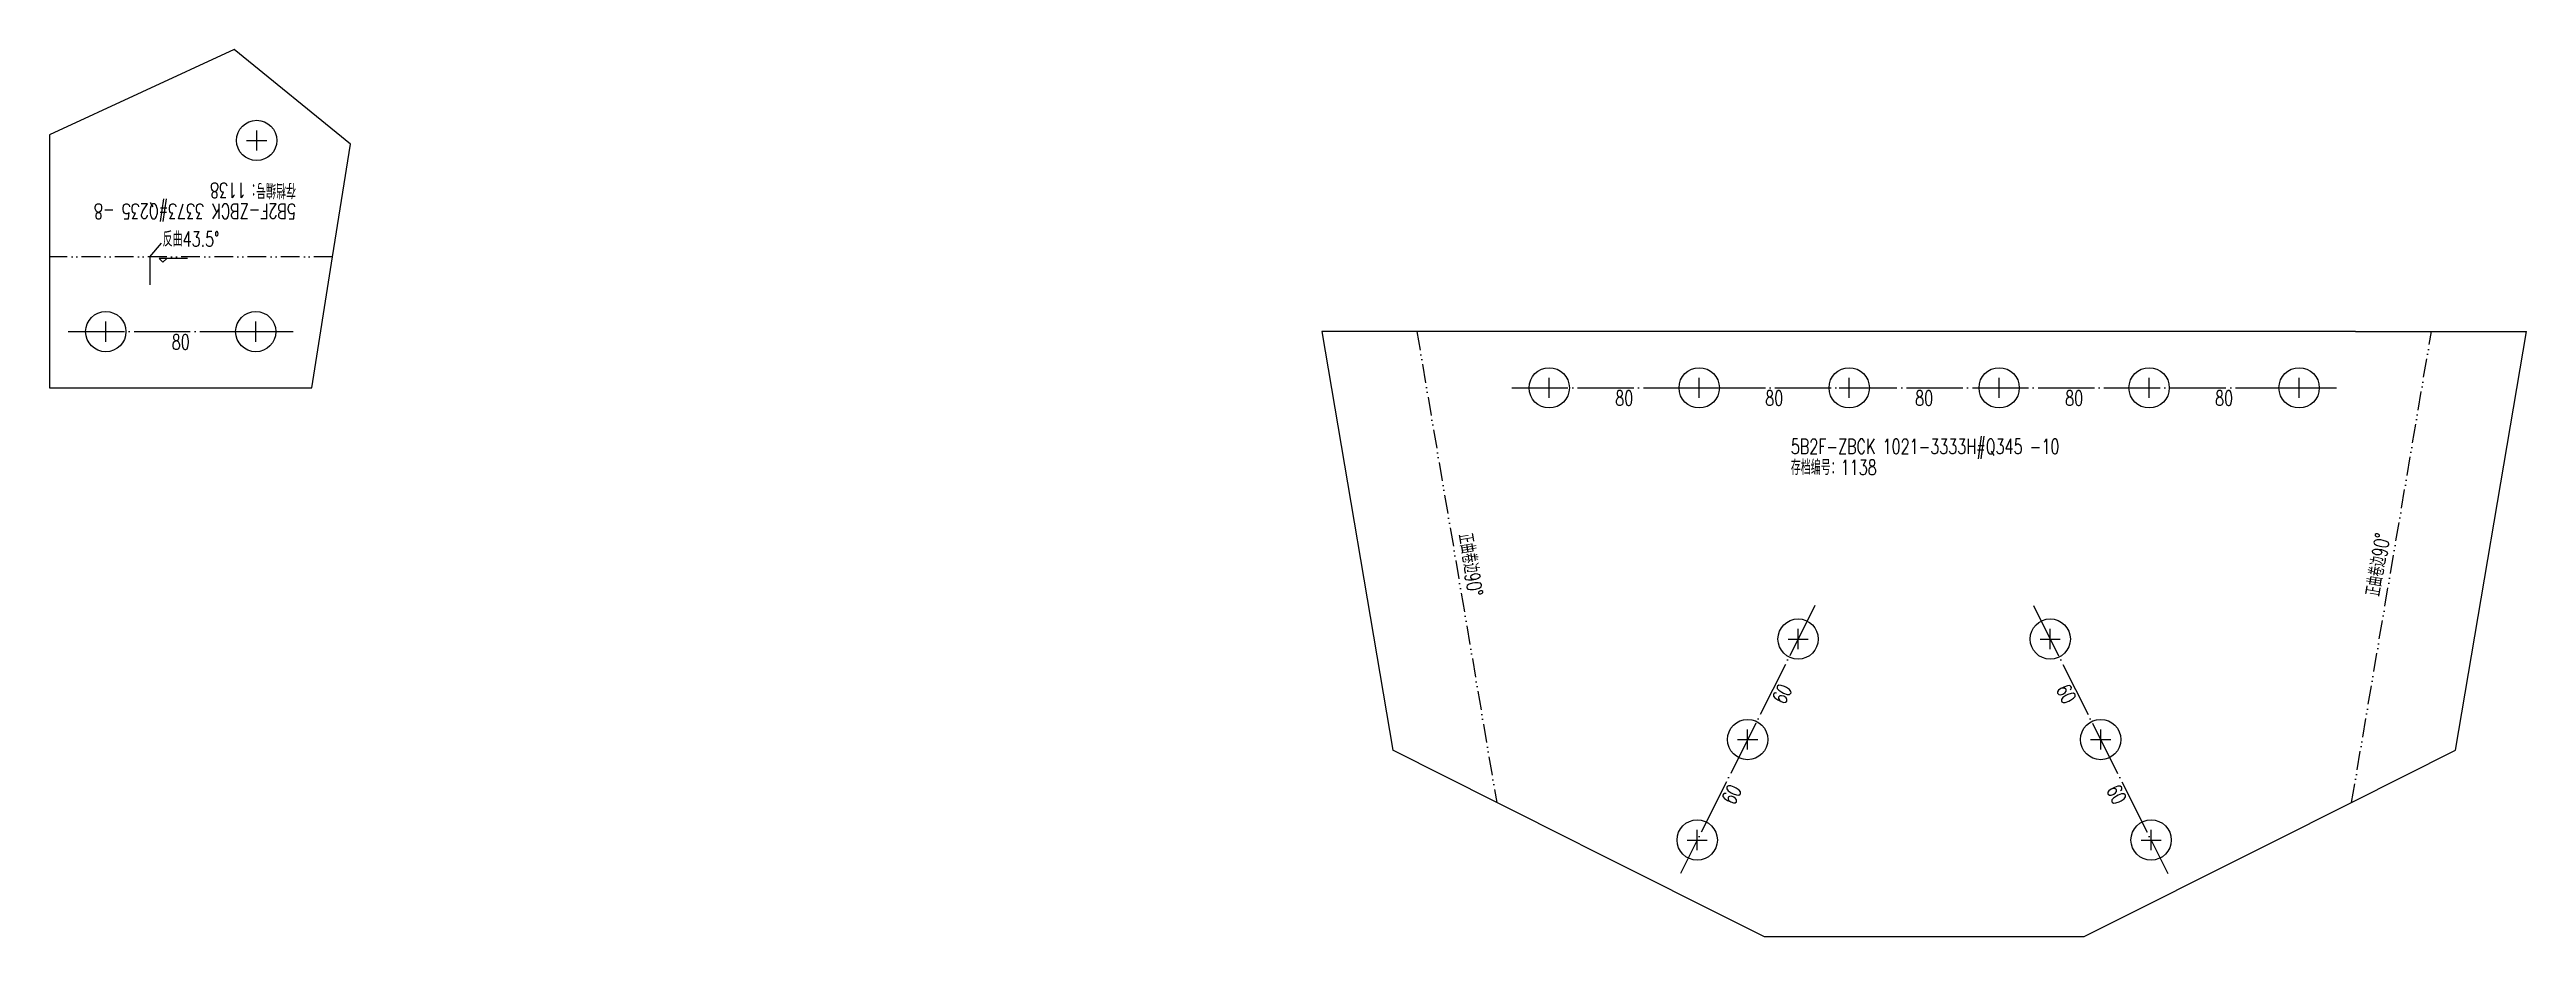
# Model space of a CAD drawing. Header units: millimetres. Extents: x -164 to 144402, y -33030 to 11430.
# Drawn here: x 18000 to 19321, y -30180 to -29707 of the extents above; entities that cross this region are included whole.
import ezdxf
from ezdxf.enums import TextEntityAlignment as Align

# ---------------------------------------------------------------- set-up
doc = ezdxf.new("R2010")
doc.units = ezdxf.units.MM
doc.header["$LTSCALE"] = 20
doc.linetypes.add('DASHDOT2X', pattern=[1.75, 1.5, -0.125, 0, -0.125])
doc.linetypes.add('DIVIDE', pattern=[0.875, 0.5, -0.125, 0, -0.125, 0, -0.125])
for name, color, linetype, lineweight in [('1', 7, 'Continuous', 25), ('11', 3, 'Continuous', 13), ('12', 7, 'Continuous', 13), ('5', 1, 'Continuous', 13), ('7', 2, 'DASHDOT2X', 13), ('8', 3, 'DIVIDE', 13)]:
    doc.layers.add(name, color=color, linetype=linetype, lineweight=lineweight)
doc.styles.get("Standard").update_dxf_attribs({"font": 'simplex', "width": 0.7, "bigfont": 'gbhzfs.shx'})

msp = doc.modelspace()

# ---------------------------------------------------------------- texts
at = {"layer": '11', "width": 0.7}
for p in [(18070, -29858.585), (18840, -29888.585), (18920, -29888.585), (19000, -29888.585), (19080, -29888.585), (19160, -29888.585)]:
    msp.add_text('80', height=8, dxfattribs=at).set_placement(p, align=Align.TOP_CENTER)
for rotation, p in [(63.360877, (18920.634, -30048.65)), (296.639123, (19079.366, -30048.65)), (63.360877, (18893.732, -30102.281)), (296.639123, (19106.268, -30102.281))]:
    msp.add_text('60', height=8, rotation=rotation, dxfattribs=at).set_placement(p, align=Align.TOP_CENTER)
at = {"layer": '12', "width": 0.7}
for s, p in [('存档编号：1138 ', (18131.447, -29775.274)), ('5B2F-ZBCK 3373#Q235 -8 ', (18131.447, -29786.474))]:
    msp.add_text(s, height=8, rotation=180, dxfattribs=at).set_placement(p, align=Align.BOTTOM_LEFT)
msp.add_text('反曲43.5°', height=8, dxfattribs=at).set_placement((18075.508, -29814.085), align=Align.BOTTOM_CENTER)
for s, p in [('5B2F-ZBCK 1021-3333H#Q345 -10 ', (18928.877, -29924.776)), ('存档编号：1138 ', (18928.877, -29935.976))]:
    msp.add_text(s, height=8, dxfattribs=at).set_placement(p, align=Align.BOTTOM_LEFT)
for rotation, p in [(279.614136, (18751.696, -29982.545)), (80.385864, (19248.304, -29982.545))]:
    msp.add_text('正曲卷边90°', height=8, rotation=rotation, dxfattribs=at).set_placement(p, align=Align.BOTTOM_CENTER)

# ---------------------------------------------------------------- blocks, each defined once
blk = doc.blocks.new('M20')
for p, q in [((-0.5, 0), (0.5, 0)), ((0, -0.5), (0, 0.5))]:
    blk.add_line(p, q)
blk.add_circle((0, 0), 1)

# ---------------------------------------------------------------- linework, layer by layer
at = {"layer": '1'}
for p, q in [((18098.427, -29706.525), (18000, -29752.085)), ((18160.468, -29757.033), (18098.427, -29706.525)), ((18000, -29752.085), (18000, -29817.085)), ((18151.017, -29817.085), (18160.468, -29757.033)), ((18000, -29817.085), (18000, -29887.085)), ((18140, -29887.085), (18151.017, -29817.085)), ((18678.718, -29857.085), (18716.569, -30080.538)), ((18729.43, -29857.085), (18678.718, -29857.085)), ((18770, -29857.085), (18729.43, -29857.085)), ((19230, -29857.085), (18770, -29857.085)), ((19230, -29857.085), (19270.57, -29857.085)), ((19270.57, -29857.085), (19321.282, -29857.085)), ((19283.431, -30080.538), (19321.282, -29857.085)), ((18000, -29887.085), (18140, -29887.085)), ((18771.99, -30108.339), (18716.569, -30080.538)), ((19228.01, -30108.339), (19283.431, -30080.538)), ((18816.327, -30130.579), (18771.99, -30108.339)), ((19183.673, -30130.579), (19228.01, -30108.339)), ((18816.327, -30130.579), (18914.651, -30179.899)), ((19085.349, -30179.899), (19183.673, -30130.579)), ((18914.651, -30179.899), (19085.349, -30179.899))]:
    msp.add_line(p, q, dxfattribs=at)
at = {"layer": '12'}
for p, q in [((18053.508, -29817.085), (18059.661, -29809.829)), ((18053.508, -29817.085), (18053.508, -29832.085)), ((18073.508, -29818.085), (18058.508, -29818.085)), ((18058.508, -29818.085), (18060.508, -29820.085)), ((18060.508, -29820.085), (18062.508, -29818.085))]:
    msp.add_line(p, q, dxfattribs=at)
at = {"layer": '7'}
for p, q in [((18010, -29857.085), (18130, -29857.085)), ((18780, -29887.085), (19220, -29887.085)), ((18941.712, -30003.285), (18869.973, -30146.301)), ((19058.288, -30003.285), (19130.027, -30146.301))]:
    msp.add_line(p, q, dxfattribs=at)
at = {"layer": '8'}
for p, q in [((18151.017, -29817.085), (18000, -29817.085)), ((18729.43, -29857.085), (18771.99, -30108.339)), ((19228.01, -30108.339), (19270.57, -29857.085))]:
    msp.add_line(p, q, dxfattribs=at)

# ---------------------------------------------------------------- block references
at = {"layer": '5', "xscale": 10.75, "yscale": 10.75, "zscale": 10.75}
for p in [(18110.507, -29755.044), (18030, -29857.085), (18110, -29857.085), (18800, -29887.085), (18880, -29887.085), (18960, -29887.085), (19040, -29887.085), (19120, -29887.085), (19200, -29887.085), (18932.745, -30021.162), (19067.255, -30021.162), (18905.842, -30074.793), (19094.158, -30074.793), (18878.94, -30128.424), (19121.06, -30128.424)]:
    msp.add_blockref('M20', p, dxfattribs=at)

msp.set_redraw_order([(e.dxf.handle, doc.entitydb.next_handle()) for e in msp.query("TEXT MTEXT ATTDEF DIMENSION ARC_DIMENSION")])  # texts and dimensions are drawn at this point

doc.saveas('drawing.dxf')
